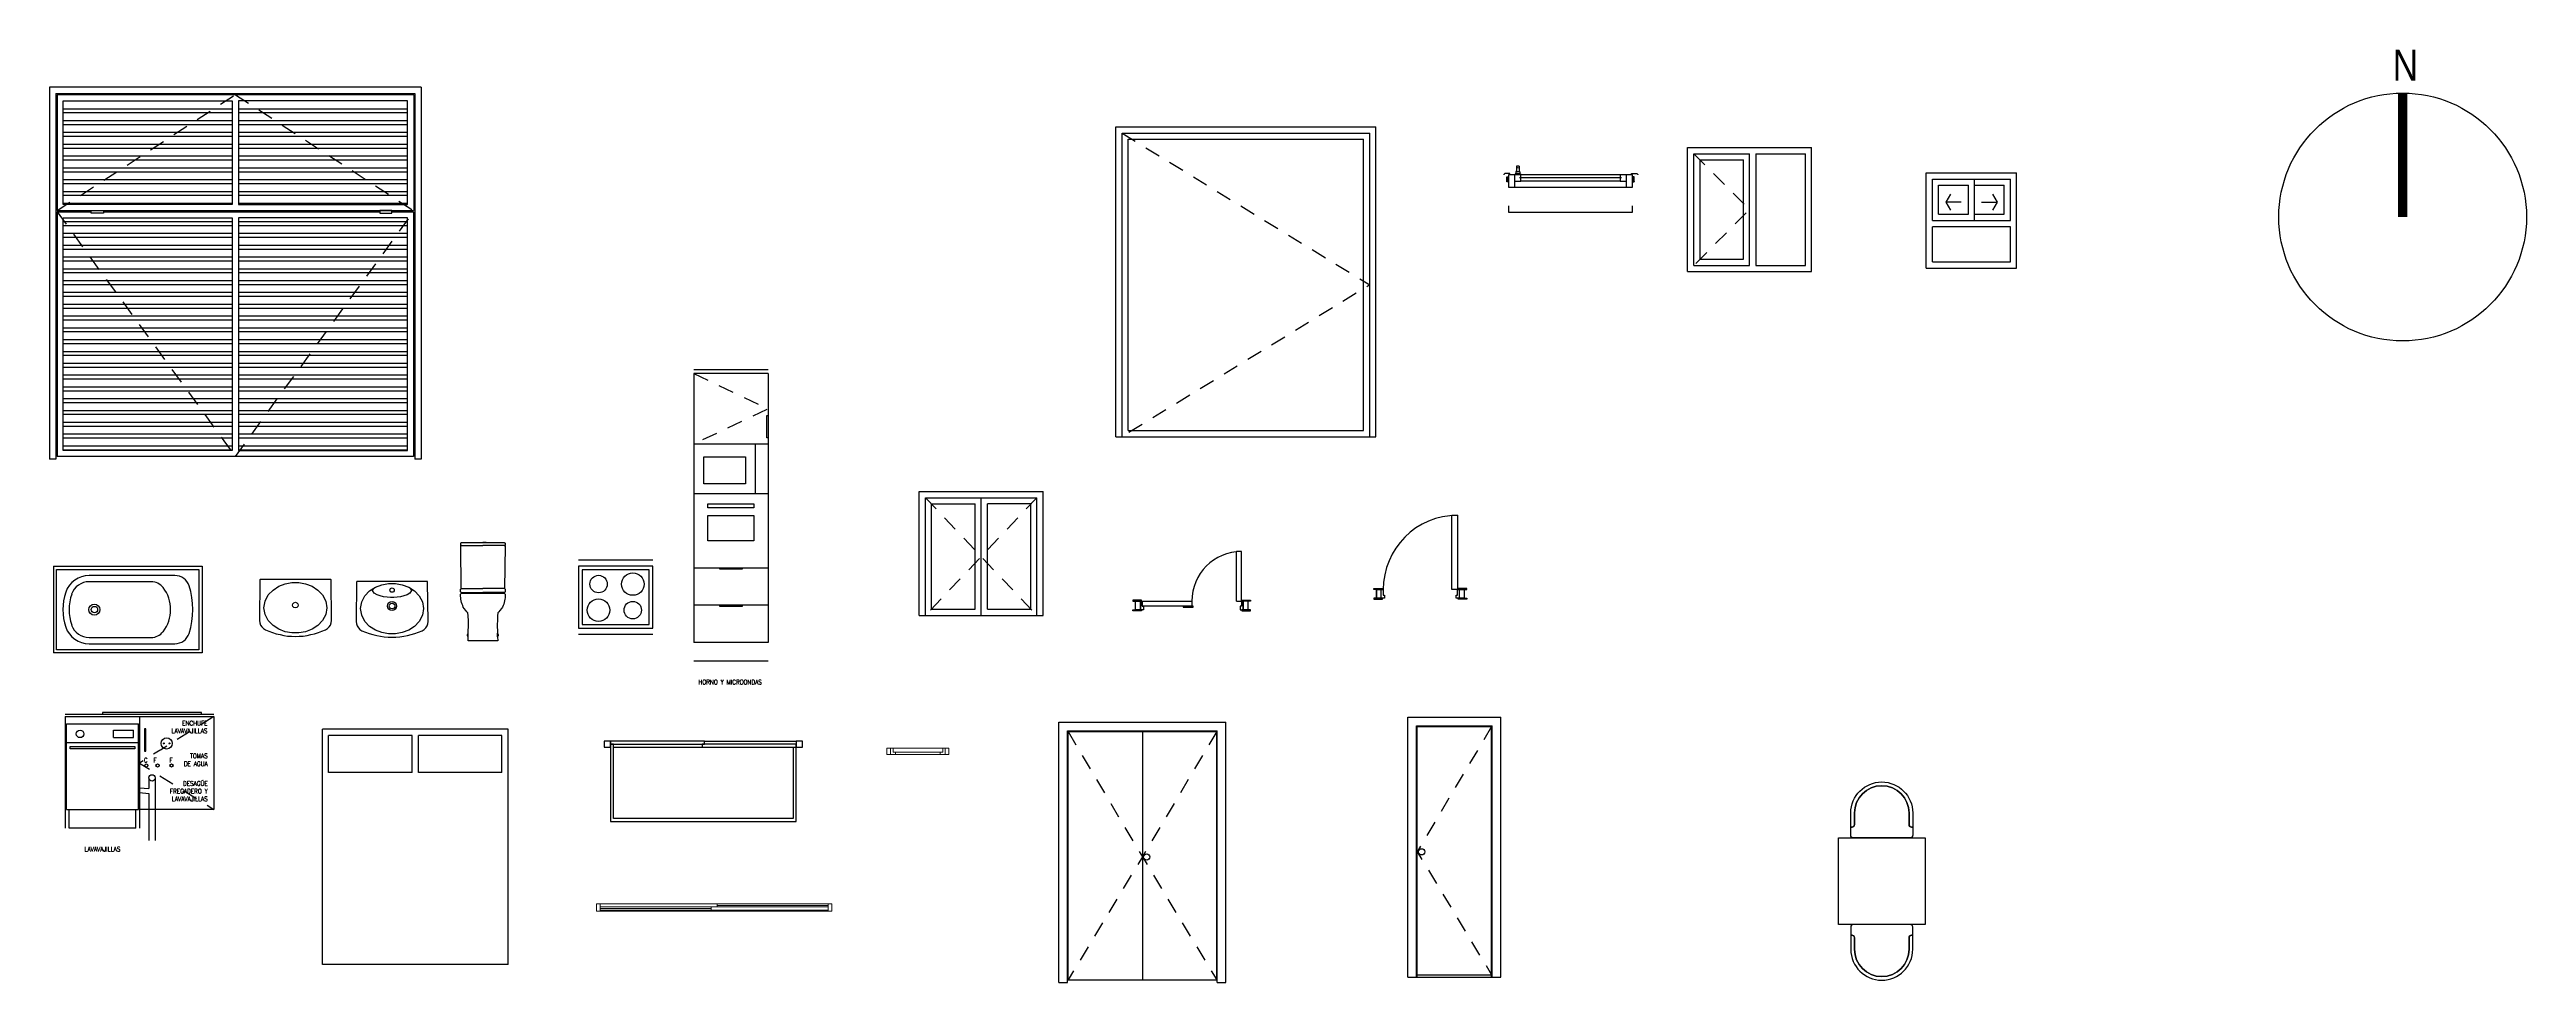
# Model space of a CAD drawing. Header units: millimetres. Extents: x 1740.2 to 1760.2, y 1806.7 to 1814.3.
import ezdxf
from ezdxf.enums import TextEntityAlignment as Align

# ---------------------------------------------------------------- set-up
doc = ezdxf.new("R2010")
doc.units = ezdxf.units.MM
doc.set_wipeout_variables(frame=1)
doc.linetypes.add('HIDDEN2', pattern=[0.1875, 0.125, -0.0625])
doc.layers.add('0-AUX', color=12, linetype='Continuous', plot=False)
doc.layers.add('0-carpinteria interior', color=8, linetype='Continuous', lineweight=5)
for name, color, linetype in [('A-CARP', 142, 'Continuous'), ('A-MOBL-FIJO', 151, 'Continuous'), ('I-INST', 152, 'Continuous'), ('IN-TXTO', 163, 'Continuous'), ('X-P-NRTE', 7, 'Continuous')]:
    doc.layers.add(name, color=color, linetype=linetype)
doc.styles.add('DPS', font='ARIALN.TTF', dxfattribs={"height": 2.5})
doc.styles.add('N00025', font='romans.shx', dxfattribs={"width": 0.8, "height": 0.0375})
doc.styles.get("Standard").update_dxf_attribs({"font": 'arial.ttf'})

# ---------------------------------------------------------------- blocks, each defined once
blk = doc.blocks.new('*U2')
at = {"ltscale": 0.5}
for p, q in [((-0.137, -0.664), (1.063, -0.664)), ((-0.137, -0.664), (-0.137, -1.364)), ((1.063, -0.664), (1.063, -1.364)), ((1.063, -1.364), (-0.137, -1.364))]:
    blk.add_line(p, q, dxfattribs=at)
for p, q in [((0.843, -0.739), (0.15, -0.739)), ((0.15, -1.289), (0.843, -1.289))]:
    blk.add_line(p, q)
at = {"color": 8}
for p, q in [((0.652, -0.789), (0.15, -0.789)), ((0.151, -1.239), (0.652, -1.239))]:
    blk.add_line(p, q, dxfattribs=at)
at = {"ltscale": 0.5}
blk.add_lwpolyline([(1.037, -0.69), (1.037, -1.339), (-0.112, -1.339), (-0.112, -0.69)], close=True, dxfattribs=at)
for radius in [0.0447, 0.0447, 0.026]:
    blk.add_circle((0.193, -1.014), radius)
for centre, radius, start, end in [((0.15, -0.939), 0.2, 90, 160.466), ((0.843, -0.859), 0.12, 17.9645, 90), ((0.362, -1.014), 0.424, 160.466, 199.534), ((0.365, -1.014), 0.623, 342.0355, 17.9645), ((0.15, -1.089), 0.2, 199.534, 270), ((0.843, -1.169), 0.12, 270, 342.0355)]:
    blk.add_arc(centre, radius, start, end)
at = {"color": 8}
for centre, radius, start, end in [((0.15, -0.939), 0.15, 90, 160.466), ((0.652, -0.909), 0.12, 37.4564, 90), ((0.362, -1.014), 0.374, 160.466, 199.534), ((0.515, -1.014), 0.293, 322.5436, 37.4564), ((0.15, -1.089), 0.15, 199.534, 270.0096), ((0.652, -1.119), 0.12, 270, 322.5436)]:
    blk.add_arc(centre, radius, start, end, dxfattribs=at)
blk = doc.blocks.new('*U8')
at = {"linetype": 'Continuous'}
for p, q in [((-0.254, -0.229), (-0.245, -0.175)), ((-0.245, -0.175), (-0.219, -0.126)), ((-0.219, -0.126), (-0.181, -0.086)), ((-0.181, -0.086), (-0.134, -0.056)), ((-0.134, -0.056), (-0.082, -0.036)), ((-0.082, -0.036), (-0.028, -0.026)), ((-0.028, -0.026), (0.028, -0.026)), ((-0.023, -0.208), (-0.02, -0.197)), ((-0.02, -0.197), (-0.012, -0.188)), ((-0.012, -0.188), (0, -0.185)), ((0, -0.185), (0.012, -0.188)), ((0.012, -0.188), (0.02, -0.197)), ((0.02, -0.197), (0.023, -0.208)), ((0.028, -0.026), (0.082, -0.036)), ((0.082, -0.036), (0.134, -0.056)), ((0.134, -0.056), (0.181, -0.086)), ((0.181, -0.086), (0.219, -0.126)), ((0.219, -0.126), (0.245, -0.175)), ((0.245, -0.175), (0.254, -0.229)), ((-0.245, -0.283), (-0.254, -0.229)), ((-0.219, -0.332), (-0.245, -0.283)), ((-0.181, -0.372), (-0.219, -0.332)), ((-0.134, -0.402), (-0.181, -0.372)), ((-0.02, -0.219), (-0.023, -0.208)), ((-0.012, -0.228), (-0.02, -0.219)), ((0, -0.231), (-0.012, -0.228)), ((0.012, -0.228), (0, -0.231)), ((0.02, -0.219), (0.012, -0.228)), ((0.023, -0.208), (0.02, -0.219)), ((0.181, -0.372), (0.134, -0.402)), ((0.219, -0.332), (0.181, -0.372)), ((0.245, -0.283), (0.219, -0.332)), ((0.254, -0.229), (0.245, -0.283)), ((-0.082, -0.422), (-0.134, -0.402)), ((-0.028, -0.432), (-0.082, -0.422)), ((0.028, -0.432), (-0.028, -0.432)), ((0.082, -0.422), (0.028, -0.432)), ((0.134, -0.402), (0.082, -0.422))]:
    blk.add_line(p, q, dxfattribs=at)
blk.add_lwpolyline([(0, -0.46), (0.031, -0.459), (0.063, -0.457), (0.094, -0.452), (0.124, -0.446), (0.155, -0.439), (0.185, -0.43), (0.214, -0.419), (0.243, -0.407), (0.259, -0.397), (0.272, -0.384), (0.282, -0.369), (0.288, -0.351), (0.29, -0.333), (0.287, -0.005, 0.411535), (0.282, 0), (0, 0), (-0.282, 0, 0.411535), (-0.287, -0.005), (-0.29, -0.333), (-0.288, -0.351), (-0.282, -0.369), (-0.272, -0.384), (-0.259, -0.397), (-0.243, -0.407), (-0.214, -0.419), (-0.185, -0.43), (-0.155, -0.439), (-0.124, -0.446), (-0.094, -0.452), (-0.063, -0.457), (-0.031, -0.459)], format="xyb", close=True, dxfattribs=at)
blk = doc.blocks.new('*U11')
at = {"linetype": 'Continuous'}
blk.add_lwpolyline([(-0.287, -0.005), (-0.29, -0.323), (-0.288, -0.341), (-0.282, -0.359), (-0.272, -0.374), (-0.259, -0.387), (-0.243, -0.397), (-0.214, -0.409), (-0.185, -0.42), (-0.155, -0.429), (-0.124, -0.436), (-0.094, -0.442), (-0.063, -0.447), (-0.031, -0.449), (0, -0.45), (0.031, -0.449), (0.063, -0.447), (0.094, -0.442), (0.124, -0.436), (0.155, -0.429), (0.185, -0.42), (0.214, -0.409), (0.243, -0.397), (0.259, -0.387), (0.272, -0.374), (0.282, -0.359), (0.288, -0.341), (0.29, -0.323), (0.287, -0.005, 0.411535), (0.282, 0), (-0.282, 0)], format="xyb", dxfattribs=at)
blk.add_lwpolyline([(-0.254, -0.219), (-0.245, -0.165), (-0.219, -0.116), (-0.181, -0.076), (-0.134, -0.046), (-0.082, -0.026), (-0.028, -0.016), (0.028, -0.016), (0.082, -0.026), (0.134, -0.046), (0.181, -0.076), (0.219, -0.116), (0.245, -0.165), (0.254, -0.219), (0.245, -0.273), (0.219, -0.322), (0.181, -0.362), (0.134, -0.392), (0.082, -0.412), (0.028, -0.422), (-0.028, -0.422), (-0.082, -0.412), (-0.134, -0.392), (-0.181, -0.362), (-0.219, -0.322), (-0.245, -0.273)], close=True, dxfattribs=at)
blk.add_lwpolyline([(0.147, -0.054), (0.158, -0.072), (0.144, -0.095), (0.121, -0.108), (0.095, -0.117), (0.068, -0.123), (0.041, -0.126), (0.014, -0.128), (-0.014, -0.128), (-0.041, -0.126), (-0.068, -0.123), (-0.095, -0.117), (-0.121, -0.108), (-0.144, -0.095), (-0.158, -0.072), (-0.147, -0.054)], dxfattribs=at)
for centre, radius in [((0, -0.198), 0.037), ((0, -0.198), 0.023), ((0, -0.07), 0.0175)]:
    blk.add_circle(centre, radius)
blk.add_arc((-0.282, -0.005), 0.005, 90, 179.4755, dxfattribs=at)
blk = doc.blocks.new('*U14')
for p, q in [((-0.179, 0.79), (-0.177, 0.792)), ((-0.179, 0.788), (-0.179, 0.79)), ((-0.179, 0.776), (-0.179, 0.788)), ((-0.179, 0.774), (-0.179, 0.776)), ((-0.177, 0.772), (-0.179, 0.774)), ((-0.179, 0.767), (-0.177, 0.769)), ((-0.179, 0.765), (-0.179, 0.767)), ((-0.174, 0.422), (-0.179, 0.765)), ((-0.177, 0.792), (-0.175, 0.793)), ((-0.175, 0.771), (-0.177, 0.772)), ((-0.177, 0.769), (-0.175, 0.77)), ((-0.175, 0.793), (-0.173, 0.794)), ((-0.173, 0.77), (-0.175, 0.771)), ((-0.175, 0.77), (-0.173, 0.77)), ((-0.173, 0.794), (-0.026, 0.794)), ((-0.173, 0.77), (0, 0.77)), ((-0.026, 0.794), (0, 0.794)), ((-0.026, 0.794), (-0.026, 0.794)), ((-0.026, 0.794), (0, 0.794)), ((0.026, 0.794), (0, 0.794)), ((0, 0.794), (0.026, 0.794)), ((0.173, 0.77), (0, 0.77)), ((0.026, 0.794), (0.026, 0.794)), ((0.026, 0.794), (0.173, 0.794)), ((0.173, 0.794), (0.175, 0.793)), ((0.175, 0.771), (0.173, 0.77)), ((0.173, 0.77), (0.175, 0.77)), ((0.179, 0.765), (0.174, 0.422)), ((0.175, 0.793), (0.177, 0.792)), ((0.177, 0.772), (0.175, 0.771)), ((0.175, 0.77), (0.177, 0.769)), ((0.177, 0.792), (0.179, 0.79)), ((0.179, 0.774), (0.177, 0.772)), ((0.177, 0.769), (0.179, 0.767)), ((0.179, 0.79), (0.179, 0.788)), ((0.179, 0.788), (0.179, 0.776)), ((0.179, 0.776), (0.179, 0.774)), ((0.179, 0.767), (0.179, 0.765)), ((-0.181, 0.415), (-0.18, 0.417)), ((-0.181, 0.399), (-0.181, 0.415)), ((-0.18, 0.417), (-0.178, 0.419)), ((-0.178, 0.419), (-0.176, 0.421)), ((-0.176, 0.421), (-0.174, 0.422)), ((-0.174, 0.422), (0, 0.422)), ((0.174, 0.422), (0, 0.422)), ((0.174, 0.422), (0.176, 0.421)), ((0.176, 0.421), (0.178, 0.419)), ((0.178, 0.419), (0.18, 0.417)), ((0.18, 0.417), (0.181, 0.415)), ((0.181, 0.415), (0.181, 0.399)), ((-0.18, 0.396), (-0.181, 0.399)), ((-0.181, 0.375), (-0.18, 0.378)), ((-0.18, 0.362), (-0.181, 0.375)), ((-0.178, 0.394), (-0.18, 0.396)), ((-0.18, 0.378), (-0.178, 0.381)), ((-0.179, 0.349), (-0.18, 0.362)), ((-0.177, 0.336), (-0.179, 0.349)), ((-0.176, 0.392), (-0.178, 0.394)), ((-0.178, 0.381), (-0.175, 0.384)), ((-0.175, 0.323), (-0.177, 0.336)), ((-0.174, 0.392), (-0.176, 0.392)), ((-0.175, 0.384), (-0.172, 0.385)), ((-0.172, 0.31), (-0.175, 0.323)), ((-0.172, 0.392), (-0.174, 0.392)), ((-0.172, 0.392), (0, 0.392)), ((-0.172, 0.385), (-0.152, 0.385)), ((-0.168, 0.297), (-0.172, 0.31)), ((-0.163, 0.285), (-0.168, 0.297)), ((-0.158, 0.273), (-0.163, 0.285)), ((-0.151, 0.262), (-0.158, 0.273)), ((-0.152, 0.385), (0.172, 0.385)), ((-0.137, 0.245), (-0.151, 0.262)), ((-0.13, 0.236), (-0.137, 0.245)), ((-0.122, 0.228), (-0.13, 0.236)), ((-0.119, 0.203), (-0.122, 0.228)), ((-0.117, 0.162), (-0.119, 0.203)), ((0.172, 0.392), (0, 0.392)), ((0.119, 0.203), (0.117, 0.162)), ((0.122, 0.228), (0.119, 0.203)), ((0.13, 0.236), (0.122, 0.228)), ((0.137, 0.245), (0.13, 0.236)), ((0.151, 0.262), (0.137, 0.245)), ((0.158, 0.273), (0.151, 0.262)), ((0.163, 0.285), (0.158, 0.273)), ((0.168, 0.297), (0.163, 0.285)), ((0.172, 0.31), (0.168, 0.297)), ((0.174, 0.392), (0.172, 0.392)), ((0.172, 0.385), (0.175, 0.384)), ((0.175, 0.323), (0.172, 0.31)), ((0.176, 0.392), (0.174, 0.392)), ((0.175, 0.384), (0.178, 0.381)), ((0.177, 0.336), (0.175, 0.323)), ((0.178, 0.394), (0.176, 0.392)), ((0.179, 0.349), (0.177, 0.336)), ((0.18, 0.396), (0.178, 0.394)), ((0.178, 0.381), (0.18, 0.378)), ((0.18, 0.362), (0.179, 0.349)), ((0.181, 0.399), (0.18, 0.396)), ((0.18, 0.378), (0.181, 0.375)), ((0.181, 0.375), (0.18, 0.362)), ((-0.12, 0), (-0.119, 0.033)), ((0, 0), (-0.12, 0)), ((-0.119, 0.033), (-0.118, 0.062)), ((-0.118, 0.062), (-0.116, 0.135)), ((-0.116, 0.135), (-0.117, 0.162)), ((0.12, 0), (0, 0)), ((0.117, 0.162), (0.116, 0.135)), ((0.116, 0.135), (0.118, 0.062)), ((0.119, 0.033), (0.118, 0.062)), ((0.119, 0.033), (0.12, 0))]:
    blk.add_line(p, q)
at = {"color": 0}
for p, q in [((-0.123, 0.053), (-0.122, 0.057)), ((-0.123, 0.047), (-0.123, 0.053)), ((-0.123, 0.042), (-0.123, 0.047)), ((-0.122, 0.037), (-0.123, 0.042)), ((-0.122, 0.057), (-0.118, 0.062)), ((-0.119, 0.033), (-0.122, 0.037)), ((0.118, 0.062), (0.122, 0.057)), ((0.122, 0.037), (0.119, 0.033)), ((0.122, 0.057), (0.123, 0.053)), ((0.123, 0.042), (0.122, 0.037)), ((0.123, 0.053), (0.123, 0.047)), ((0.123, 0.047), (0.123, 0.042))]:
    blk.add_line(p, q, dxfattribs=at)
blk = doc.blocks.new('*U16')
blk.add_lwpolyline([(-0.3, -0.55), (0.3, -0.55), (0.3, -0.05), (-0.3, -0.05)], close=True)
blk.add_lwpolyline([(0.27, -0.08), (-0.27, -0.08), (-0.27, -0.52), (0.27, -0.52), (0.27, -0.08)])
for centre, radius in [((-0.138, -0.195), 0.0706), ((0.138, -0.195), 0.0908), ((-0.138, -0.405), 0.0908), ((0.138, -0.405), 0.0706)]:
    blk.add_circle(centre, radius)
at = {"layer": '0-AUX'}
for p, q in [((-0.3, 0), (0.3, 0)), ((-0.3, -0.6), (0.3, -0.6))]:
    blk.add_line(p, q, dxfattribs=at)
blk = doc.blocks.new('*U19')
for p, q in [((0.6, 2.32), (0, 2.32)), ((0, 2.32), (0, 0.15)), ((0.6, 2.32), (0.6, 0.15)), ((0.6, 1.75), (0, 1.75)), ((0.6, 1.35), (0, 1.35)), ((0.6, 0.75), (0, 0.75)), ((0.6, 0.45), (0, 0.45)), ((0.6, 0.15), (0, 0.15))]:
    blk.add_line(p, q)
at = {"color": 0}
blk.add_line((0.499, 1.35), (0.499, 1.75), dxfattribs=at)
at = {"color": 0, "linetype": 'HIDDEN2', "elevation": 0, "flags": 128}
blk.add_lwpolyline([(0, 2.32), (0.6, 2.035), (0, 1.75)], dxfattribs=at)
at = {"color": 0, "elevation": 0}
for points in [[(0.59, 1.98), (0.6, 1.98), (0.6, 1.8), (0.59, 1.8)], [(0.081, 1.647), (0.418, 1.647), (0.418, 1.431), (0.081, 1.431)], [(0.114, 1.268), (0.486, 1.268), (0.486, 1.237), (0.114, 1.237)], [(0.114, 1.175), (0.486, 1.175), (0.486, 0.971), (0.114, 0.971)], [(0.21, 0.74), (0.21, 0.75), (0.39, 0.75), (0.39, 0.74)], [(0.21, 0.44), (0.21, 0.45), (0.39, 0.45), (0.39, 0.44)]]:
    blk.add_lwpolyline(points, close=True, dxfattribs=at)
at = {"layer": '0-AUX'}
for p, q in [((0.6, 2.35), (0, 2.35)), ((0.6, 0), (0, 0))]:
    blk.add_line(p, q, dxfattribs=at)
at = {"layer": 'IN-TXTO', "insert": (0.294, -0.151), "char_height": 0.0375, "width": 0.53748, "attachment_point": 2, "style": 'N00025'}
blk.add_mtext('HORNO Y MICROONDAS', dxfattribs=at)
blk = doc.blocks.new('*U23')
for p, q in [((-0.3, 0.92), (0.9, 0.92)), ((-0.3, 0.9), (0.9, 0.9)), ((0.3, 0.9), (0.3, 0.15)), ((0.9, 0.9), (0.9, 0.15)), ((0.27, 0), (-0.27, 0)), ((0.9, 0.15), (0.3, 0.15))]:
    blk.add_line(p, q)
at = {"linetype": 'ByBlock'}
for p, q in [((-0.29, 0.15), (-0.29, 0.84)), ((-0.29, 0.84), (0.29, 0.84)), ((0.29, 0.15), (0.29, 0.84)), ((-0.29, 0.69), (0.29, 0.69)), ((0.09, 0.79), (0.25, 0.79)), ((0.09, 0.73), (0.09, 0.79)), ((0.09, 0.73), (0.25, 0.73)), ((0.25, 0.73), (0.25, 0.79)), ((-0.29, 0.15), (0.29, 0.15)), ((-0.27, 0), (-0.27, 0.15)), ((0.27, 0), (0.27, 0.15))]:
    blk.add_line(p, q, dxfattribs=at)
blk.add_lwpolyline([(0.8, 0.92), (0.8, 0.934), (0, 0.934), (0, 0.92)])
at = {"elevation": 0}
blk.add_lwpolyline([(0.34, 0.8), (0.34, 0.62), (0.35, 0.62), (0.35, 0.8)], close=True, dxfattribs=at)
at = {"linetype": 'ByBlock', "elevation": 0}
blk.add_lwpolyline([(0.26, 0.639), (-0.26, 0.639), (-0.26, 0.659), (0.26, 0.659)], close=True, dxfattribs=at)
at = {"linetype": 'ByBlock'}
blk.add_circle((-0.181, 0.76), 0.03, dxfattribs=at)
at = {"layer": '0-AUX'}
for p, q in [((-0.3, 0.9), (-0.3, 0)), ((0.3, 0.9), (0.3, 0))]:
    blk.add_line(p, q, dxfattribs=at)
at = {"layer": 'I-INST'}
for p, q in [((0.374, 0.405), (0.374, 0.319)), ((0.426, 0.405), (0.426, -0.1)), ((0.3, 0.326), (0.374, 0.319)), ((0.3, 0.286), (0.374, 0.278)), ((0.374, 0.278), (0.374, -0.1))]:
    blk.add_line(p, q, dxfattribs=at)
for centre, radius in [((0.354, 0.505), 0.0129), ((0.4, 0.405), 0.0257), ((0.445, 0.505), 0.0129), ((0.557, 0.505), 0.0129)]:
    blk.add_circle(centre, radius, dxfattribs=at)
at = {"layer": 'IN-TXTO', "style": 'N00025', "width": 0.8}
for s, p in [('C', (0.335, 0.529)), ('F', (0.411, 0.529)), ('F', (0.541, 0.529))]:
    blk.add_text(s, height=0.0375, dxfattribs=at).set_placement(p)
blk.add_text('LAVAVAJILLAS', height=0.0375, dxfattribs=at).set_placement((0, -0.188), align=Align.CENTER)
at = {"layer": 'IN-TXTO', "char_height": 0.0375, "attachment_point": 3, "style": 'N00025'}
for s, insert, width in [('ENCHUFE LAVAVAJILLAS', (0.848, 0.865), 0.28009), ('TOMAS DE AGUA', (0.85, 0.601), 0.19744), ('DESAGÜE FREGADERO Y LAVAVAJILLAS', (0.85, 0.379), 0.36881)]:
    blk.add_mtext(s, dxfattribs=dict(at, insert=insert, width=width))
blk.add_wipeout([(0.46, 0.625), (0.575, 0.625), (0.575, 0.74), (0.46, 0.74)]).dxf.layer = 'I-INST'
at = {"color": 0, "linetype": 'HIDDEN2', "flags": 128}
blk.add_lwpolyline([(0.9, 0.9), (0.3, 0.525), (0.9, 0.15)], dxfattribs=at)
at = {"layer": 'I-INST'}
for centre, radius in [((0.518, 0.683), 0.0451), ((0.495, 0.683), 0.00397), ((0.54, 0.683), 0.00397)]:
    blk.add_circle(centre, radius, dxfattribs=at)
blk = doc.blocks.new('*U26')
for p, q in [((-0.75, -0.95), (-0.75, 0.95)), ((0.75, 0.95), (-0.75, 0.95)), ((-0.7, 0.6), (-0.7, 0.9)), ((-0.025, 0.9), (-0.7, 0.9)), ((-0.025, 0.6), (-0.025, 0.9)), ((0.7, 0.9), (0.025, 0.9)), ((0.025, 0.6), (0.025, 0.9)), ((0.7, 0.6), (0.7, 0.9)), ((0.75, -0.95), (0.75, 0.95)), ((-0.025, 0.6), (-0.7, 0.6)), ((0.7, 0.6), (0.025, 0.6)), ((0.75, -0.95), (-0.75, -0.95))]:
    blk.add_line(p, q)
blk = doc.blocks.new('*U30')
at = {"color": 136}
for p, q in [((0.81, 0), (1.55, 0)), ((0.075, -0.05), (0.79, -0.05))]:
    blk.add_line(p, q, dxfattribs=at)
at = {"color": 0}
for points in [[(0.05, -0.025), (0.05, 0), (0, 0), (0, -0.05), (0.05, -0.05)], [(0.81, 0), (0.05, 0), (0.05, -0.025), (0.075, -0.025), (0.81, -0.025)], [(1.6, 0), (1.55, 0), (1.55, -0.05), (1.6, -0.05)], [(1.55, -0.025), (0.79, -0.025), (0.79, -0.05), (1.55, -0.05)]]:
    blk.add_lwpolyline(points, close=True, dxfattribs=at)
blk.add_lwpolyline([(1.525, -0.05), (1.525, -0.625), (0.075, -0.625), (0.075, -0.025), (0.05, -0.025), (0.05, -0.65), (1.55, -0.65), (1.55, -0.05)], dxfattribs=at)
at = {"color": 7, "true_color": 0xffffff, "insert": (0.075, -0.025), "char_height": 0.0002, "width": 0.33381, "attachment_point": 1}
blk.add_mtext('Jorge de Scals', dxfattribs=at)
blk = doc.blocks.new('+armario corredero 2H')
at = {"layer": '0-carpinteria interior', "color": 136}
for p, q in [((0.925, 0.0225), (0.03, 0.0225)), ((0.925, 0.01), (0.03, 0.01)), ((0.03, 0), (1.87, 0)), ((0.975, 0.06), (1.87, 0.06)), ((0.975, 0.0475), (1.87, 0.0475))]:
    blk.add_line(p, q, dxfattribs=at)
at = {"layer": '0-carpinteria interior', "color": 0}
for points in [[(0, 0), (0.03, 0), (0.03, 0.06), (0, 0.06)], [(0.03, 0.035), (0.975, 0.035), (0.975, 0.06), (0.03, 0.06)], [(0.925, 0.01), (1.87, 0.01), (1.87, 0.035), (0.925, 0.035)], [(1.87, 0), (1.9, 0), (1.9, 0.06), (1.87, 0.06)]]:
    blk.add_lwpolyline(points, close=True, dxfattribs=at)
blk = doc.blocks.new('+armario lineal')
at = {"layer": '0-carpinteria interior', "color": 0}
for p, q in [((0.45, 0), (0.05, 0)), ((0.43, -0.05), (0.07, -0.05))]:
    blk.add_line(p, q, dxfattribs=at)
for points in [[(0.03, 0), (0, 0), (0, -0.05), (0.03, -0.05)], [(0.03, 0), (0.05, 0), (0.05, -0.03), (0.07, -0.03), (0.07, -0.05), (0.03, -0.05)], [(0.47, 0), (0.45, 0), (0.45, -0.03), (0.43, -0.03), (0.43, -0.05), (0.47, -0.05)], [(0.47, 0), (0.5, 0), (0.5, -0.05), (0.47, -0.05)]]:
    blk.add_lwpolyline(points, close=True, dxfattribs=at)
blk.add_lwpolyline([(0.07, -0.03), (0.43, -0.03)], dxfattribs=at)
blk = doc.blocks.new('B-CARP-P-GARAJE')
h = blk.add_hatch()
h.set_pattern_fill('ANSI32', color=0, scale=0.01, angle=135, style=0)
h.set_pattern_definition([(180, (-0.025, 2.38276), (-7e-18, -0.09525), []), (180, (-0.05675, 2.41451), (-7e-18, -0.09525), [])])
h.paths.add_polyline_path([(-1.39, 2.055), (-1.39, 2.89), (-0.025, 2.89), (-0.025, 2.055)])
h = blk.add_hatch()
h.set_pattern_fill('ANSI32', color=0, scale=0.01, angle=135, style=0)
h.set_pattern_definition([(180, (0.025, 2.38276), (-7e-18, -0.09525), []), (180, (-0.00675, 2.41451), (-7e-18, -0.09525), [])])
h.paths.add_polyline_path([(1.389, 2.055), (1.389, 2.89), (0.025, 2.89), (0.025, 2.055)])
h = blk.add_hatch()
h.set_pattern_fill('ANSI32', color=0, scale=0.01, angle=135, style=0)
h.set_pattern_definition([(180, (-0.025, 1.18698), (-7e-18, -0.09525), []), (180, (-0.05675, 1.21873), (-7e-18, -0.09525), [])])
h.paths.add_polyline_path([(-1.39, 1.945), (-0.025, 1.945), (-0.025, 0.07), (-1.39, 0.07)])
h = blk.add_hatch()
h.set_pattern_fill('ANSI32', color=0, scale=0.01, angle=135, style=0)
h.set_pattern_definition([(180, (0.025, 1.18698), (-7e-18, -0.09525), []), (180, (-0.00675, 1.21873), (-7e-18, -0.09525), [])])
h.paths.add_polyline_path([(1.389, 0.07), (1.389, 1.945), (0.025, 1.945), (0.025, 0.07)])
at = {"color": 0}
for p, q in [((1.5, 3), (-1.5, 3)), ((-1.5, 3), (-1.5, 0)), ((1.5, 3), (1.5, 0)), ((-1.45, 2.95), (1.45, 2.95)), ((1.45, 2.95), (1.45, 0)), ((-1.163, 2.005), (-1.065, 2.005)), ((-1.163, 1.985), (-1.163, 2.005)), ((-1.065, 2.005), (-1.065, 1.985)), ((1.263, 2.005), (1.165, 2.005)), ((1.165, 2.005), (1.165, 1.985)), ((1.263, 1.985), (1.263, 2.005)), ((-1.065, 1.985), (-1.163, 1.985)), ((1.165, 1.985), (1.263, 1.985)), ((-1.45, 0), (-1.5, 0)), ((1.5, 0), (1.45, 0))]:
    blk.add_line(p, q, dxfattribs=at)
for p, q in [((1.44, 2.94), (-1.44, 2.94)), ((-1.44, 2.94), (-1.44, 2.005)), ((1.44, 2.94), (1.44, 2.005)), ((-1.44, 2.005), (1.439, 2.005)), ((-1.44, 1.995), (-1.163, 1.995)), ((-1.44, 1.995), (-1.44, 0.02)), ((-1.065, 1.995), (1.165, 1.995)), ((1.263, 1.995), (1.439, 1.995)), ((1.439, 1.995), (1.439, 0.02)), ((1.439, 0.02), (-1.44, 0.02))]:
    blk.add_line(p, q)
blk.add_lwpolyline([(-1.45, 2.95), (-1.45, 0)], dxfattribs=at)
at = {"color": 0, "linetype": 'HIDDEN2'}
for points in [[(-1.44, 2.005), (0, 2.94), (1.439, 2.005)], [(-1.44, 1.995), (0, 0.02), (1.439, 1.995)]]:
    blk.add_lwpolyline(points, dxfattribs=at)
at = {"flags": 128}
for points in [[(-1.39, 2.055), (-1.39, 2.89), (-0.025, 2.89), (-0.025, 2.055), (-1.39, 2.055)], [(1.389, 2.055), (1.389, 2.89), (0.025, 2.89), (0.025, 2.055), (1.389, 2.055)], [(-1.39, 1.945), (-0.025, 1.945), (-0.025, 0.07), (-1.39, 0.07), (-1.39, 1.945)], [(1.389, 0.07), (1.389, 1.945), (0.025, 1.945), (0.025, 0.07), (1.389, 0.07)]]:
    blk.add_lwpolyline(points, close=True, dxfattribs=at)
blk = doc.blocks.new('*U40')
at = {"color": 0}
for p, q in [((0, 0), (0, 1)), ((0, 1), (1, 1)), ((1, 0), (1, 1)), ((0, 0), (1, 0))]:
    blk.add_line(p, q, dxfattribs=at)
for p, q in [((0.05, 0), (0.05, 0.95)), ((0.05, 0.95), (0.95, 0.95)), ((0.1, 0.05), (0.1, 0.9)), ((0.1, 0.9), (0.45, 0.9)), ((0.45, 0.05), (0.45, 0.9)), ((0.5, 0), (0.5, 0.95)), ((0.55, 0.05), (0.55, 0.9)), ((0.9, 0.9), (0.55, 0.9)), ((0.9, 0.05), (0.9, 0.9)), ((0.95, 0), (0.95, 0.95)), ((0.1, 0.05), (0.45, 0.05)), ((0.55, 0.05), (0.9, 0.05))]:
    blk.add_line(p, q)
at = {"color": 0, "linetype": 'HIDDEN2', "flags": 128}
for points in [[(0.05, 0.95), (0.5, 0.475), (0.05, 0)], [(0.95, 0.95), (0.5, 0.475), (0.95, 0)]]:
    blk.add_lwpolyline(points, dxfattribs=at)
blk = doc.blocks.new('B-CARP-P-FIJO')
at = {"color": 0}
for p, q in [((0.4, 0.4), (0.36, 0.4)), ((0.36, 0), (0.36, 0.4)), ((0.4, 0), (0.4, 0.4)), ((0.36, 0), (0.4, 0))]:
    blk.add_line(p, q, dxfattribs=at)
for points in [[(-0.405, 0.008), (-0.475, 0.008), (-0.475, 0), (-0.405, 0)], [(0.405, 0.008), (0.475, 0.008), (0.475, 0), (0.405, 0)], [(-0.405, -0.078), (-0.475, -0.078), (-0.475, -0.07), (-0.405, -0.07)], [(0.01, -0.04), (-0.07, -0.04), (-0.07, -0.047), (0.01, -0.047)], [(0.405, -0.078), (0.475, -0.078), (0.475, -0.07), (0.405, -0.07)]]:
    blk.add_lwpolyline(points, close=True)
for points in [[(-0.455, 0), (-0.415, 0), (-0.415, -0.07), (-0.455, -0.07)], [(-0.39, -0.07), (-0.415, -0.07), (-0.415, 0), (-0.4, 0), (-0.4, -0.04), (-0.39, -0.04)], [(-0.4, 0), (0, 0), (0, -0.04), (-0.4, -0.04)], [(0.39, -0.07), (0.415, -0.07), (0.415, 0), (0.4, 0), (0.4, -0.04), (0.39, -0.04)], [(0.455, 0), (0.415, 0), (0.415, -0.07), (0.455, -0.07)]]:
    blk.add_lwpolyline(points, close=True, dxfattribs=at)
blk.add_arc((0.4, 0), 0.4, 90, 180)
blk = doc.blocks.new('*U44')
at = {"color": 0}
for p, q in [((-0.675, 2.1), (0.675, 2.1)), ((-0.675, 0), (-0.675, 2.1)), ((-0.605, 2.03), (0.605, 2.03)), ((-0.605, 0), (-0.605, 2.03)), ((0.605, 0), (0.605, 2.03)), ((0.675, 0), (0.675, 2.1)), ((-0.675, 0), (-0.605, 0)), ((-0.675, 0), (-0.605, 0)), ((0.605, 0), (0.675, 0)), ((0.605, 0), (0.675, 0))]:
    blk.add_line(p, q, dxfattribs=at)
for p, q in [((-0.6, 2.025), (0.6, 2.025)), ((-0.6, 0.02), (-0.6, 2.025)), ((0, 2.025), (0, 0.02)), ((0.6, 0.02), (0.6, 2.025)), ((-0.6, 0.02), (0.6, 0.02))]:
    blk.add_line(p, q)
at = {"color": 0, "linetype": 'HIDDEN2', "flags": 128}
for points in [[(-0.6, 2.025), (0, 1.0125), (-0.6, 0.02)], [(0.6, 2.025), (0, 1.0125), (0.6, 0.02)]]:
    blk.add_lwpolyline(points, dxfattribs=at)
blk.add_circle((0.035, 1.0125), 0.025)
blk.add_circle((0.035, 1.0125), 0.025)
blk = doc.blocks.new('*U47')
at = {"color": 0}
for p, q in [((0, 0), (0, 2.5)), ((0, 2.5), (2.1, 2.5)), ((2.1, 0), (2.1, 2.5)), ((0, 0), (2.1, 0))]:
    blk.add_line(p, q, dxfattribs=at)
for p, q in [((0.05, 2.45), (2.05, 2.45)), ((0.05, 0), (0.05, 2.45)), ((0.1, 0.05), (0.1, 2.4)), ((0.1, 2.4), (2, 2.4)), ((2, 0.05), (2, 2.4)), ((2.05, 0), (2.05, 2.45)), ((0.1, 0.05), (2, 0.05))]:
    blk.add_line(p, q)
at = {"color": 0, "linetype": 'HIDDEN2', "flags": 128}
blk.add_lwpolyline([(0.05, 2.45), (2.05, 1.225), (0.05, 0)], dxfattribs=at)
blk = doc.blocks.new('*U50')
at = {"color": 0}
for p, q in [((-0.75, 2.1), (0, 2.1)), ((-0.75, 0), (-0.75, 2.1)), ((-0.68, 2.03), (-0.07, 2.03)), ((-0.68, 0), (-0.68, 2.03)), ((-0.07, 0), (-0.07, 2.03)), ((0, 0), (0, 2.1))]:
    blk.add_line(p, q, dxfattribs=at)
for p, q in [((-0.675, 2.025), (-0.075, 2.025)), ((-0.675, 0), (-0.675, 2.025)), ((-0.075, 0), (-0.075, 2.025)), ((-0.75, 0), (0, 0)), ((-0.675, 0.02), (-0.075, 0.02))]:
    blk.add_line(p, q)
at = {"color": 0, "linetype": 'HIDDEN2', "flags": 128}
blk.add_lwpolyline([(-0.075, 2.025), (-0.675, 1.0125), (-0.075, 0.02)], dxfattribs=at)
blk.add_circle((-0.64, 1.0125), 0.025)
blk = doc.blocks.new('BD-CARP-P')
at = {"color": 0, "extrusion": (-1.88817e-19, 6.15831e-20, -1)}
blk.add_lwpolyline([(0, 0), (0.045, 0), (0.045, 0.6), (0, 0.6)], close=True, dxfattribs=at)
for points in [[(-0.675, 0.008), (-0.605, 0.008), (-0.605, 0), (-0.675, 0)], [(0.075, 0.008), (0.005, 0.008), (0.005, 0), (0.075, 0)], [(-0.675, -0.078), (-0.605, -0.078), (-0.605, -0.07), (-0.675, -0.07)], [(0.075, -0.078), (0.005, -0.078), (0.005, -0.07), (0.075, -0.07)]]:
    blk.add_lwpolyline(points, close=True)
at = {"color": 0}
for points in [[(-0.615, 0), (-0.655, 0), (-0.655, -0.07), (-0.615, -0.07)], [(-0.655, 0), (-0.6, 0), (-0.6, -0.045), (-0.59, -0.045), (-0.59, -0.07), (-0.655, -0.07)], [(0.055, 0), (0.055, -0.07), (-0.01, -0.07), (-0.01, -0.045), (0, -0.045), (0, 0)], [(0.015, 0), (0.055, 0), (0.055, -0.07), (0.015, -0.07)]]:
    blk.add_lwpolyline(points, close=True, dxfattribs=at)
blk.add_arc((0, 0), 0.6, 90, 180)
blk = doc.blocks.new('*U55')
for p, q in [((-0.947, 0.008), (-0.947, 0)), ((-0.942, 0.023), (-0.942, 0.008)), ((-0.939, 0.026), (-0.911, 0.026)), ((-0.936, 0.069), (-0.937, 0.055)), ((-0.937, 0.055), (-0.937, 0.026)), ((-0.914, 0.069), (-0.913, 0.055)), ((-0.913, 0.055), (-0.913, 0.026)), ((-0.908, 0.023), (-0.908, 0.008)), ((-0.903, 0.008), (-0.903, 0)), ((-0.1, 0), (-0.9, 0)), ((-1, -0.055), (-1.015, -0.015)), ((-1, -0.015), (-1.015, -0.055)), ((-0.95, -0.1), (-0.05, -0.1)), ((-0.1, -0.05), (-0.9, -0.05)), ((0, -0.055), (0.015, -0.015)), ((0, -0.015), (0.015, -0.055)), ((-1, -0.25), (-1, -0.3)), ((-1, -0.3), (0, -0.3)), ((0, -0.3), (0, -0.25))]:
    blk.add_line(p, q)
at = {"color": 0}
blk.add_line((-0.088, -0.025), (-0.912, -0.025), dxfattribs=at)
at = {"color": 0, "flags": 128}
for points in [[(-0.989, 0), (-0.989, 0.01), (-1.031, 0.01), (-1.039, 0.002), (-1.039, 0)], [(-0.007, 0), (-0.007, 0.01), (0.035, 0.01), (0.043, 0.002), (0.043, 0)]]:
    blk.add_lwpolyline(points, dxfattribs=at)
at = {"color": 0}
for points in [[(-0.95, -0.1), (-0.95, 0), (-1, 0), (-1, -0.1)], [(-0.05, 0), (-0.05, -0.1), (0, -0.1), (0, 0)], [(-1.015, -0.055), (-1.015, -0.015), (-1, -0.015), (-1, -0.055)], [(0.015, -0.055), (0.015, -0.015), (0, -0.015), (0, -0.055)]]:
    blk.add_lwpolyline(points, close=True, dxfattribs=at)
for points in [[(-0.95, -0.05), (-0.9, -0.05), (-0.9, 0), (-0.95, 0)], [(-0.05, 0), (-0.1, 0), (-0.1, -0.05), (-0.05, -0.05)]]:
    blk.add_lwpolyline(points, dxfattribs=at)
for centre, radius, start, end in [((-0.925, -0.095), 0.105, 77.7406, 102.2594), ((-0.925, 0.022), 0.0348, 69.82, 110.18), ((-0.925, 0.036), 0.0348, 71.806, 108.194)]:
    blk.add_arc(centre, radius, start, end)
for points, weights in [([(-0.939, 0.026), (-0.942, 0.026), (-0.942, 0.023)], [1, 0.707106622265, 1]), ([(-0.911, 0.026), (-0.908, 0.026), (-0.908, 0.023)], [1, 0.70710664322, 1])]:
    blk.add_rational_spline(points, weights, degree=2)
blk = doc.blocks.new('*U58')
at = {"color": 0}
for p, q in [((-0.5, 0), (-0.5, 1)), ((-0.5, 1), (0.5, 1)), ((0.5, 0), (0.5, 1)), ((-0.5, 0), (0.5, 0))]:
    blk.add_line(p, q, dxfattribs=at)
for p, q in [((-0.45, 0.05), (-0.45, 0.95)), ((-0.45, 0.95), (0, 0.95)), ((-0.4, 0.1), (-0.4, 0.9)), ((-0.4, 0.9), (-0.05, 0.9)), ((-0.05, 0.1), (-0.05, 0.9)), ((0, 0.05), (0, 0.95)), ((0.05, 0.95), (0.45, 0.95)), ((0.05, 0.95), (0.05, 0.05)), ((0.45, 0.05), (0.45, 0.95)), ((-0.45, 0.05), (0, 0.05)), ((-0.4, 0.1), (-0.05, 0.1)), ((0.05, 0.05), (0.45, 0.05))]:
    blk.add_line(p, q)
at = {"color": 0, "linetype": 'HIDDEN2', "flags": 128}
blk.add_lwpolyline([(-0.45, 0.95), (0, 0.5), (-0.45, 0.05)], dxfattribs=at)
blk = doc.blocks.new('*U62')
at = {"color": 0}
for p, q in [((-0.365, 0), (-0.365, 0.769)), ((-0.365, 0.769), (0.365, 0.769)), ((0.365, 0), (0.365, 0.769)), ((-0.365, 0), (0.365, 0))]:
    blk.add_line(p, q, dxfattribs=at)
for p, q in [((-0.315, 0.719), (0.315, 0.719)), ((-0.315, 0.385), (-0.315, 0.719)), ((-0.265, 0.669), (-0.025, 0.669)), ((-0.265, 0.435), (-0.265, 0.669)), ((-0.025, 0.435), (-0.025, 0.669)), ((0.025, 0.385), (0.025, 0.719)), ((0.025, 0.669), (0.265, 0.669)), ((0.265, 0.435), (0.265, 0.669)), ((0.315, 0.385), (0.315, 0.719)), ((-0.265, 0.435), (-0.025, 0.435)), ((0.025, 0.435), (0.265, 0.435)), ((-0.315, 0.385), (0.315, 0.385)), ((-0.315, 0.05), (-0.315, 0.335)), ((0.315, 0.335), (-0.315, 0.335)), ((0.315, 0.05), (0.315, 0.335)), ((-0.315, 0.05), (0.315, 0.05))]:
    blk.add_line(p, q)
at = {"color": 0, "flags": 128}
for points in [[(-0.17, 0.598), (-0.207, 0.533), (-0.17, 0.468)], [(0.17, 0.598), (0.207, 0.533), (0.17, 0.468)]]:
    blk.add_lwpolyline(points, dxfattribs=at)
at = {"flags": 128}
for points in [[(-0.082, 0.533), (-0.207, 0.533)], [(0.082, 0.533), (0.207, 0.533)]]:
    blk.add_lwpolyline(points, dxfattribs=at)
blk = doc.blocks.new('*U67')
at = {"color": 251, "true_color": 0x4d4d4d, "const_width": 0.75}
blk.add_lwpolyline([(0, 0), (0, 10)], dxfattribs=at)
at = {"color": 251, "true_color": 0x4d4d4d}
blk.add_circle((0, 0), 10, dxfattribs=at)
at = {"color": 251, "true_color": 0x4d4d4d, "insert": (-1.36, 13.51), "char_height": 2.5, "width": 2.7128, "attachment_point": 1, "style": 'DPS'}
blk.add_mtext('\\pi0.54894;N', dxfattribs=at)
blk = doc.blocks.new('*U70')
at = {"flags": 128}
for points in [[(-0.23, 0.35, -0.414214), (-0.25, 0.37), (-0.25, 0.55, -1), (0.25, 0.55), (0.25, 0.37, -0.414214), (0.23, 0.35)], [(0.22, 0.456, 0.414214), (0.24, 0.436), (0.25, 0.436), (0.24, 0.436, -0.414214), (0.22, 0.456), (0.22, 0.55, 1), (-0.22, 0.55), (-0.22, 0.456, -0.414214), (-0.24, 0.436), (-0.25, 0.436), (-0.24, 0.436, 0.414214), (-0.22, 0.456), (-0.22, 0.55, -1), (0.22, 0.55)], [(-0.23, -0.35, 0.414214), (-0.25, -0.37), (-0.25, -0.55, 1), (0.25, -0.55), (0.25, -0.37, 0.414214), (0.23, -0.35)], [(0.22, -0.456, -0.414214), (0.24, -0.436), (0.25, -0.436), (0.24, -0.436, 0.414214), (0.22, -0.456), (0.22, -0.55, -1), (-0.22, -0.55), (-0.22, -0.456, 0.414214), (-0.24, -0.436), (-0.25, -0.436), (-0.24, -0.436, -0.414214), (-0.22, -0.456), (-0.22, -0.55, 1), (0.22, -0.55)]]:
    blk.add_lwpolyline(points, format="xyb", close=True, dxfattribs=at)
for points in [[(0.35, -0.35), (-0.35, -0.35), (-0.35, 0.35), (0.35, 0.35)], [(0.35, 0.35), (0.35, -0.35)]]:
    blk.add_lwpolyline(points, dxfattribs=at)

msp = doc.modelspace()

# ---------------------------------------------------------------- block references
for name, p in [('*U14', (1743.661, 1809.489)), ('*U2', (1740.332, 1810.756)), ('*U26', (1743.115, 1807.827)), ('*U30', (1744.64, 1808.681)), ('+armario lineal', (1746.923, 1808.623)), ('*U70', (1754.954, 1807.551)), ('+armario corredero 2H', (1744.578, 1807.308))]:
    msp.add_blockref(name, p)
at = {"layer": 'A-CARP', "color": 8}
for name, p in [('B-CARP-P-GARAJE', (1741.663, 1810.957)), ('*U47', (1748.771, 1811.137)), ('*U55', (1752.941, 1813.25)), ('*U40', (1747.184, 1809.695)), ('BD-CARP-P', (1751.529, 1809.903)), ('*U44', (1748.985, 1806.734)), ('*U50', (1751.879, 1806.775))]:
    msp.add_blockref(name, p, dxfattribs=at)
at = {"layer": 'A-CARP', "extrusion": (0, 0, -1), "xscale": -1, "zscale": -1}
for name, p in [('*U58', (-1753.887, 1812.47)), ('*U62', (-1755.678, 1812.497))]:
    msp.add_blockref(name, p, dxfattribs=at)
at = {"layer": 'A-CARP'}
msp.add_blockref('B-CARP-P-FIJO', (1749.384, 1809.81), dxfattribs=at)
at = {"layer": 'A-MOBL-FIJO', "color": 8}
msp.add_blockref('*U19', (1745.363, 1809.327), dxfattribs=at)
at = {"layer": 'A-MOBL-FIJO', "color": 8, "linetype": 'HIDDEN2'}
msp.add_blockref('*U16', (1744.733, 1810.143), dxfattribs=at)
at = {"layer": 'A-MOBL-FIJO'}
for name, p in [('*U8', (1742.148, 1809.986)), ('*U11', (1742.928, 1809.969)), ('*U23', (1740.59, 1807.979))]:
    msp.add_blockref(name, p, dxfattribs=at)
at = {"layer": 'X-P-NRTE', "xscale": 0.1, "yscale": 0.1, "zscale": 0.1}
msp.add_blockref('*U67', (1759.159, 1812.91), dxfattribs=at)

doc.saveas('drawing.dxf')
